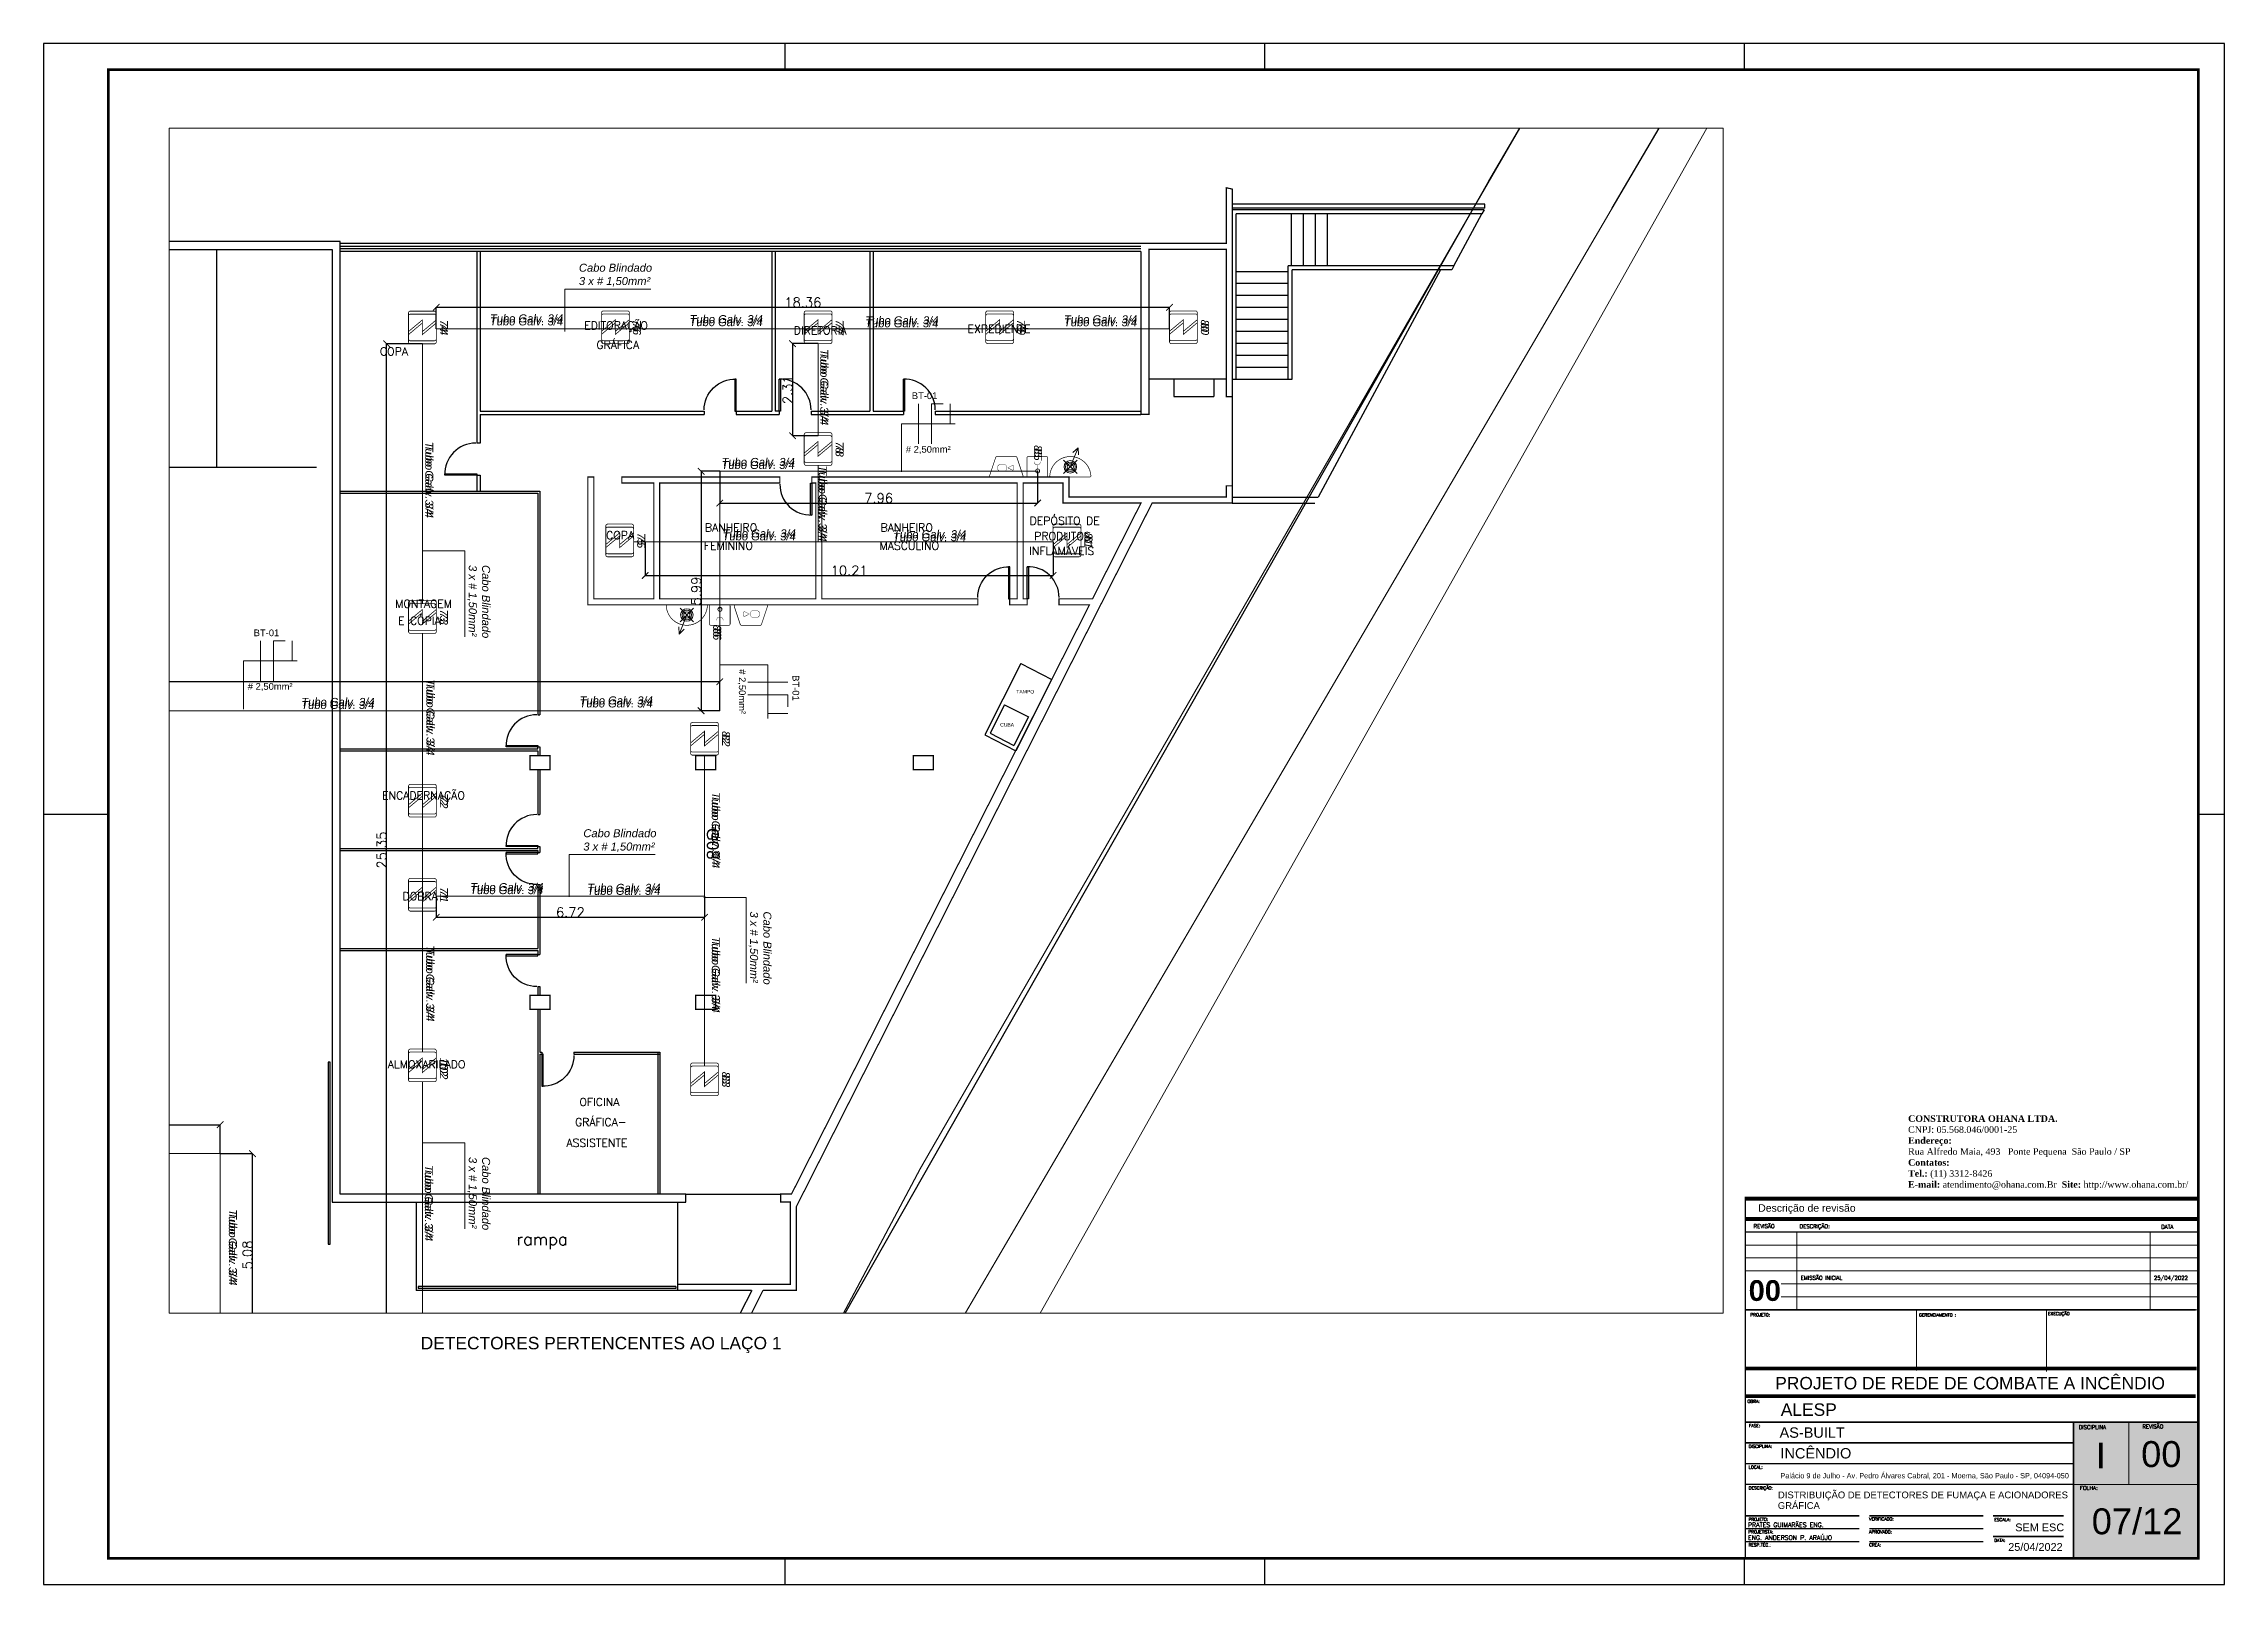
# Paper-space layout 'GRÁFICA' of a CAD drawing. Header units: metres, sheet in millimetres. Extents: x -243 to 598, y 5 to 599.
# The model-space entities are those that its viewports show. They can reach past a viewport. Long polylines and large blocks are cut down to what shows.
import ezdxf
from ezdxf.enums import TextEntityAlignment as Align

# ---------------------------------------------------------------- set-up
doc = ezdxf.new("R2010")
doc.units = ezdxf.units.M
doc.linetypes.add('LIN0', pattern=[0])
doc.layers.get('0').update_dxf_attribs({"color": 251})
doc.layers.get('Defpoints').update_dxf_attribs({"color": 251})
doc.layers.add('00 - TELHA', color=5, linetype='Continuous', lineweight=20)
for name, color, linetype in [('ARQ-FOLHA', 250, 'Continuous'), ('CX', 251, 'Continuous'), ('DET. FUMAÇA', 1, 'Continuous'), ('Div', 251, 'Continuous'), ('K-folha', 5, 'Continuous'), ('Pis', 251, 'Continuous')]:
    doc.layers.add(name, color=color, linetype=linetype)
doc.layers.add('hachura', color=251, linetype='LIN0', plot=False)
doc.layers.get('hachura').freeze()
doc.styles.add('ARIAL', font='arial.ttf')
doc.styles.add('ARIAL2', font='arial.ttf')
doc.styles.add('COTA', font='simplex.shx')
doc.styles.add('K-Folha000', font='sanssb__.ttf')
doc.styles.add('K-Folha001', font='romans.shx')
doc.styles.add('K-Folha002', font='sanss___.ttf')
doc.styles.add('ROMANS', font='romans.shx', dxfattribs={"width": 0.9, "height": 0.07})
doc.styles.get("Standard").update_dxf_attribs({"font": 'arial.ttf', "height": 0.3})
doc.styles.add('style1', font='romans.shx')
doc.dimstyles.new('EXEC_75', dxfattribs={"dimscale": 75, "dimtxt": 0.0032, "dimasz": 0.0022, "dimexe": 0, "dimexo": 0, "dimgap": 5e-05, "dimtad": 1, "dimzin": 4, "dimdsep": 46, "dimtxsty": 'COTA', "dimblk": 'ARCHTICK', "dimcen": 0, "dimclrd": 1, "dimclre": 1, "dimclrt": 2, "dimazin": 0, "dimtfac": 1, "dimtix": 1, "dimtmove": 2, "dimatfit": 3, "dimldrblk": 'DOT', "dimfxl": 1, "dimtvp": 1, "dimtolj": 1, "dimtzin": 0, "dimarcsym": 0})

psp = doc.layouts.new('GRÁFICA')

# ---------------------------------------------------------------- texts
at = {"layer": '00 - TELHA', "color": 1, "lineweight": 5, "transparency": 33554687, "insert": (476.17, 185.59), "char_height": 2.53976, "attachment_point": 1}
psp.add_mtext_dynamic_manual_height_columns('\\pxql;{\\fTimes New Roman|b1|i0|c0|p18;CONSTRUTORA OHANA LTDA.\\P\\fTimes New Roman|b0|i0|c0|p18;CNPJ: 05.568.046/0001-25\\fTimes New Roman|b1|i0|c0|p18;\\PEndereço:\\fTimes New Roman|b0|i0|c0|p18; \\PRua Alfredo Maia, 493   Ponte Pequena  São Paulo / SP\\P\\fTimes New Roman|b1|i0|c0|p18;Contatos:\\PTel.:\\fTimes New Roman|b0|i0|c0|p18; (11) 3312-8426\\P\\fTimes New Roman|b1|i0|c0|p18;E-mail:\\fTimes New Roman|b0|i0|c0|p18; atendimento@ohana.com.Br  \\fTimes New Roman|b1|i0|c0|p18;Site:\\fTimes New Roman|b0|i0|c0|p18; http://www.ohana.com.br/}', width=148.1954, gutter_width=15.87, heights=[0], dxfattribs=at)
at = {"layer": 'K-folha', "color": 1, "lineweight": 5, "transparency": 33554687}
for s, height, style, p in [('REVISÃO', 1.5, 'K-Folha001', (416.57, 142.06)), ('DESCRIÇÃO:', 1.5, 'K-Folha001', (434.3, 142.03)), ('DATA', 1.5, 'K-Folha001', (573.77, 141.86)), ('EMISSÃO INICIAL', 1.5, 'K-Folha001', (434.75, 122.15)), ('25/04/2022', 1.5, 'K-Folha001', (570.99, 122.15)), ('EXECUÇÃO', 1.2, 'ROMANS', (530.13, 108.5)), ('PROJETO:', 1.2, 'ROMANS', (415.36, 108.06)), ('GERENCIAMENTO :', 1.2, 'ROMANS', (480.39, 108.02)), ('OBRA:', 1.2, 'ROMANS', (414.21, 74.69)), ('FASE:', 1.2, 'ROMANS', (414.78, 65.33)), ('AS-BUILT', 4, 'ARIAL2', (426.6, 61.26)), ('I', 10, 'ARIAL2', (548.56, 49.42)), ('00', 10, 'ARIAL2', (566.05, 49.97)), ('DISCIPLINA:', 1.2, 'ROMANS', (414.69, 57.33)), ('LOCAL:', 1.2, 'ROMANS', (414.69, 49.33)), ('INCÊNDIO ', 4, 'ARIAL2', (426.95, 53.27)), ('DESCRIÇÃO:', 1.2, 'ROMANS', (414.69, 41.33)), ('Palácio 9 de Julho - Av. Pedro Álvares Cabral, 201 - Moema, São Paulo - SP, 04094-050', 2.0179, 'ARIAL2', (426.93, 45.62)), ('GRÁFICA', 2.611, 'ARIAL2', (425.93, 33.82)), ('DISTRIBUIÇÃO DE DETECTORES DE FUMAÇA E ACIONADORES', 2.6106, 'ARIAL2', (425.98, 37.92)), ('07/12', 10, 'ARIAL2', (546.99, 24.04)), ('PRATES GUIMARÃES ENG.', 1.7483, 'ROMANS', (414.4, 26.79)), ('PROJETISTA:', 1.2, 'ROMANS', (414.59, 24.37)), ('PROJETO:', 1.2, 'ROMANS', (414.62, 29.23)), ('VERIFICADO:', 1.2, 'ROMANS', (461.14, 29.37)), ('APROVADO:', 1.2, 'ROMANS', (461.14, 24.37)), ('ESCALA:', 1.2, 'ROMANS', (509.37, 29.07)), ('SEM ESC', 3, 'ARIAL2', (517.49, 25.21)), ('ENG. ANDERSON P. ARAÚJO', 1.7483, 'ROMANS', (414.4, 21.86)), ('RESP.TÉC.:', 1.2, 'ROMANS', (414.65, 19.37)), ('CREA:', 1.2, 'ROMANS', (461.14, 19.37)), ('DATA:', 1.2, 'ROMANS', (509.35, 21.12)), ('25/04/2022', 3, 'ARIAL2', (514.79, 17.66))]:
    psp.add_text(s, height=height, dxfattribs=dict(at, style=style)).set_placement(p)
for s, height, style, p in [('00', 8, 'K-Folha000', (420.9, 114.02)), ('DETECTORES PERTENCENTES AO LAÇO 1', 4.7937, 'ARIAL', (-27.86, 95.35)), ('PROJETO DE REDE DE COMBATE A INCÊNDIO', 4.7937, 'ARIAL', (500.08, 79.91)), ('ALESP ', 4.794, 'ARIAL', (438.8, 69.71))]:
    psp.add_text(s, height=height, dxfattribs=dict(at, style=style)).set_placement(p, align=Align.CENTER)
at = {"layer": 'K-folha', "color": 2, "lineweight": 5, "transparency": 33554687, "style": 'ROMANS'}
for s, p in [('DISCIPLINA', (547.22, 64.56)), ('REVISÃO', (570.6, 64.85)), ('FOLHA:', (545.84, 41.14))]:
    psp.add_text(s, height=1.5, dxfattribs=at).set_placement(p, align=Align.CENTER)
at = {"layer": 'K-folha', "color": 1, "lineweight": 5, "transparency": 33554687, "insert": (437.15, 147.52), "char_height": 2.88, "width": 198.6198, "attachment_point": 8, "style": 'K-Folha002'}
psp.add_mtext('{\\fSwis721 Blk BT|b0|i0|c0|p34;Descrição de revisão}', dxfattribs=at)

msp = doc.modelspace()

# ---------------------------------------------------------------- texts
at = {"layer": 'Div', "color": 3, "linetype": 'Continuous', "lineweight": 0, "char_height": 0.2, "attachment_point": 1, "rotation": 270}
for s, insert in [('{\\fArial|b0|i1|c0|p34;74}', (2947.706, 1446.388)), ('{\\fArial|b0|i1|c0|p34;74}', (2947.706, 1446.312)), ('{\\fArial|b0|i1|c0|p34;76}', (2952.54, 1446.393)), ('{\\fArial|b0|i1|c0|p34;76}', (2952.54, 1446.317)), ('{\\fArial|b0|i1|c0|p34;77}', (2957.615, 1446.393)), ('{\\fArial|b0|i1|c0|p34;77}', (2957.615, 1446.317)), ('{\\fArial|b0|i1|c0|p34;79}', (2962.162, 1446.393)), ('{\\fArial|b0|i1|c0|p34;79}', (2962.162, 1446.317)), ('{\\fArial|b0|i1|c0|p34;80}', (2966.763, 1446.393)), ('{\\fArial|b0|i1|c0|p34;80}', (2966.763, 1446.317)), ('{\\fArial|b0|i1|c0|p34;78}', (2957.615, 1443.345)), ('{\\fArial|b0|i1|c0|p34;78}', (2957.615, 1443.269)), ('{\\fArial|b0|i1|c0|p34;85}', (2962.585, 1443.25)), ('{\\fArial|b0|i1|c0|p34;85}', (2962.585, 1443.174)), ('{\\fArial|b0|i1|c0|p34;75}', (2952.647, 1441.056)), ('{\\fArial|b0|i1|c0|p34;75}', (2952.647, 1440.98)), ('{\\fArial|b0|i1|c0|p34;81}', (2963.848, 1441.056)), ('{\\fArial|b0|i1|c0|p34;81}', (2963.848, 1440.98)), ('{\\fArial|b0|i1|c0|p34;73}', (2947.706, 1439.139)), ('{\\fArial|b0|i1|c0|p34;73}', (2947.706, 1439.063)), ('{\\fArial|b0|i1|c0|p34;86}', (2954.55, 1438.752)), ('{\\fArial|b0|i1|c0|p34;86}', (2954.55, 1438.676)), ('{\\fArial|b0|i1|c0|p34;82}', (2954.771, 1436.091)), ('{\\fArial|b0|i1|c0|p34;82}', (2954.771, 1436.015)), ('{\\fArial|b0|i1|c0|p34;72}', (2947.706, 1434.541)), ('{\\fArial|b0|i1|c0|p34;72}', (2947.706, 1434.465)), ('{\\fArial|b0|i1|c0|p34;71}', (2947.706, 1432.185)), ('{\\fArial|b0|i1|c0|p34;71}', (2947.706, 1432.109)), ('{\\fArial|b0|i1|c0|p34;102}', (2947.706, 1427.914)), ('{\\fArial|b0|i1|c0|p34;102}', (2947.706, 1427.838)), ('{\\fArial|b0|i1|c0|p34;83}', (2954.771, 1427.563)), ('{\\fArial|b0|i1|c0|p34;83}', (2954.771, 1427.487))]:
    msp.add_mtext_dynamic_manual_height_columns(s, width=13.3188, gutter_width=2.5, heights=[0], dxfattribs=dict(at, insert=insert))
at = {"layer": 'Div', "color": 2, "linetype": 'Continuous', "lineweight": 0, "char_height": 0.2, "attachment_point": 1}
for insert in [(2948.759, 1446.524), (2948.759, 1446.448), (2953.758, 1446.505), (2953.758, 1446.429), (2958.158, 1446.476), (2958.158, 1446.4), (2963.134, 1446.501), (2963.134, 1446.425), (2954.56, 1442.93), (2954.56, 1442.854), (2954.586, 1441.142), (2954.586, 1441.066), (2958.854, 1441.121), (2958.854, 1441.045), (2944.036, 1436.922), (2944.036, 1436.846), (2951.004, 1436.96), (2951.004, 1436.884), (2948.265, 1432.286), (2948.265, 1432.21), (2951.197, 1432.268), (2951.197, 1432.192)]:
    msp.add_mtext_dynamic_manual_height_columns('{\\fArial|b0|i1|c0|p34;Tubo Galv. 3/4 }', width=13.3188, gutter_width=2.5, heights=[0], dxfattribs=dict(at, insert=insert))
at = {"layer": 'Div', "color": 2, "linetype": 'Continuous', "lineweight": 0, "char_height": 0.2, "attachment_point": 1, "rotation": 270}
for insert in [(2957.233, 1445.657), (2957.233, 1445.581), (2947.341, 1443.335), (2947.341, 1443.259), (2957.195, 1442.742), (2957.195, 1442.666), (2947.37, 1437.39), (2947.37, 1437.314), (2954.516, 1434.565), (2954.516, 1434.489), (2954.516, 1430.948), (2954.516, 1430.872), (2947.363, 1430.73), (2947.363, 1430.654), (2947.329, 1425.229), (2947.329, 1425.153), (2942.422, 1424.122), (2942.422, 1424.046)]:
    msp.add_mtext_dynamic_manual_height_columns('{\\fArial|b0|i1|c0|p34;Tubo Galv. 3/4 }', width=13.3188, gutter_width=2.5, heights=[0], dxfattribs=dict(at, insert=insert))
at = {"layer": 'Pis', "style": 'style1'}
for s, height, p in [('EDITORAÇÃO', 0.2, (2951.12, 1446.148)), ('DIRETORIA', 0.2, (2956.369, 1446.024)), ('EXPEDIENTE', 0.2, (2960.718, 1446.064)), ('COPA', 0.2, (2946.005, 1445.496)), ('GRÁFICA', 0.2, (2951.425, 1445.659)), ('BANHEIRO', 0.2, (2954.141, 1441.087)), ('BANHEIRO', 0.2, (2958.54, 1441.087)), ('DEPÓSITO DE', 0.2, (2962.273, 1441.258)), ('COPA', 0.2, (2951.668, 1440.895)), ('FEMININO', 0.2, (2954.117, 1440.632)), ('MASCULINO', 0.2, (2958.515, 1440.632)), ('INFLAMÁVEIS', 0.2, (2962.263, 1440.503)), ('PRODUTOS', 0.2, (2962.389, 1440.871)), ('MONTAGEM', 0.2, (2946.386, 1439.18)), ('E CÓPIA', 0.2, (2946.457, 1438.754)), ('ENCADERNAÇÃO', 0.2, (2946.057, 1434.38)), ('DOBRA', 0.2, (2946.571, 1431.858)), ('ALMOXARIFADO', 0.2, (2946.201, 1427.649)), ('GRÁFICA-', 0.2, (2950.889, 1426.203)), ('OFICINA', 0.2, (2950.999, 1426.706)), ('ASSISTENTE', 0.2, (2950.675, 1425.683)), ('rampa', 0.3, (2949.42, 1423.221))]:
    msp.add_text(s, height=height, rotation=360, dxfattribs=at).set_placement(p)
at = {"layer": 'Pis'}
for s, p in [('TAMPO', (2961.942, 1437.033)), ('CUBA', (2961.536, 1436.204))]:
    msp.add_text(s, height=0.0897, rotation=360, dxfattribs=at).set_placement(p)
at = {"layer": 'Pis', "style": 'ARIAL'}
msp.add_text('G08', height=0.3, rotation=270, dxfattribs=at).set_placement((2954.191, 1433.272), align=Align.CENTER)

# ---------------------------------------------------------------- blocks, each defined once
blk = doc.blocks.new('FOLHA A1')
at = {"layer": 'ARQ-FOLHA'}
for p, q in [((841, 0), (0, 0)), ((0, 0), (0, -594)), ((286, -10), (286, 0)), ((471, -10), (471, 0)), ((656, -10), (656, 0)), ((841, -594), (841, 0)), ((0, -297), (25, -297)), ((831, -297), (841, -297)), ((286, -594), (286, -584)), ((471, -594), (471, -584)), ((656, -594), (656, -584)), ((0, -594), (841, -594))]:
    blk.add_line(p, q, dxfattribs=at)
at = {"layer": 'ARQ-FOLHA', "const_width": 1}
blk.add_lwpolyline([(25, -10), (25, -584), (831, -584), (831, -10), (25, -10)], dxfattribs=at)
blk = doc.blocks.new('WEW')
at = {"color": 1, "lineweight": 0, "true_color": 0xe60000}
for p, q in [((1781.244, 994.005), (1781.439, 994.482)), ((1781.439, 994.482), (1781.308, 994.36)), ((1781.439, 994.482), (1781.447, 994.302)), ((1781.075, 994.175), (1781.413, 993.836)), ((1781.413, 994.175), (1781.075, 993.836))]:
    blk.add_line(p, q, dxfattribs=at)
at = {"color": 1, "true_color": 0xe60000, "const_width": 0.0172}
for points in [[(1779.259, 993.747), (1780.023, 993.747, 0.511918), (1780.056, 993.793), (1779.907, 994.24, 0.322823), (1779.874, 994.263), (1779.408, 994.263, 0.322823), (1779.375, 994.24), (1779.226, 993.793, 0.511918)], [(1780.193, 994.263), (1780.641, 994.263, -0.414214), (1780.675, 994.229), (1780.675, 993.782, -0.414214), (1780.641, 993.747), (1780.193, 993.747, -0.414214), (1780.159, 993.782), (1780.159, 994.229, -0.414214)], [(1780.764, 993.748), (1781.724, 993.748, 0.435311), (1781.759, 993.784, 0.930949), (1780.73, 993.784, 0.435311)]]:
    blk.add_lwpolyline(points, format="xyb", close=True, dxfattribs=at)
at = {"color": 1, "true_color": 0xe60000, "const_width": 0.0086}
for points in [[(1779.463, 994.06), (1779.617, 994.06), (1779.652, 994.026), (1779.652, 993.936), (1779.617, 993.902), (1779.463, 993.902), (1779.428, 993.936), (1779.428, 994.026)], [(1779.832, 993.936), (1779.832, 994.026), (1779.802, 994.044), (1779.679, 993.981), (1779.802, 993.918)]]:
    blk.add_lwpolyline(points, close=True, dxfattribs=at)
for points in [[(1780.336, 994.135), (1780.338, 994.117), (1780.344, 994.099), (1780.351, 994.088), (1780.365, 994.073), (1780.373, 994.067), (1780.386, 994.06), (1780.397, 994.057), (1780.413, 994.055), (1780.421, 994.055), (1780.431, 994.056), (1780.45, 994.062), (1780.464, 994.07), (1780.477, 994.082), (1780.488, 994.096), (1780.494, 994.11), (1780.497, 994.122), (1780.498, 994.13), (1780.498, 994.136)], [(1780.417, 993.837), (1780.417, 994.055)]]:
    blk.add_lwpolyline(points, dxfattribs=at)
at = {"color": 1, "lineweight": 0, "true_color": 0xe60000}
for radius in [0.158, 0.119, 0.0774]:
    blk.add_circle((1781.244, 994.005), radius, dxfattribs=at)
blk = doc.blocks.new('Detector de fumaça')
at = {"layer": 'DET. FUMAÇA', "linetype": 'Continuous', "lineweight": 15, "const_width": 0.0187}
blk.add_lwpolyline([(774.599, 539.816), (775.249, 539.816, -0.414214), (775.296, 539.769), (775.296, 539.167, -0.414214), (775.249, 539.12), (774.599, 539.12, -0.414214), (774.553, 539.167), (774.553, 539.769, -0.414214)], format="xyb", close=True, dxfattribs=at)
blk.add_lwpolyline([(774.773, 539.816), (775.064, 539.468), (774.773, 539.468), (775.064, 539.12)], dxfattribs=at)
blk = doc.blocks.new('rett')
at = {"color": 2, "linetype": 'Continuous', "lineweight": 15}
blk.add_line((813.966, 2203), (814.262, 2203), dxfattribs=at)
at = {"layer": 'Div', "color": 2, "linetype": 'Continuous', "lineweight": 15}
for p, q in [((813.645, 2202.003), (813.645, 2203)), ((813.966, 2202.003), (813.966, 2203)), ((814.435, 2202.502), (814.435, 2203))]:
    blk.add_line(p, q, dxfattribs=at)
blk.add_lwpolyline([(813.214, 2201.295), (813.214, 2202.502), (814.56, 2202.502)], dxfattribs=at)
at = {"layer": 'Div', "color": 2, "linetype": 'Continuous', "lineweight": 15, "char_height": 0.1683, "attachment_point": 1}
for s, insert in [('\\pxqc;\\PBT-01{\\fArial|b0|i1|c0|p34;  }', (808.19, 2203.569)), ('\\pxqc;\\P\\pi-0.92701,l1.92701,t1.92701;#^I2,50mm²', (808.198, 2202.227))]:
    blk.add_mtext_dynamic_manual_height_columns(s, width=11.20762, gutter_width=2.104, heights=[0], dxfattribs=dict(at, insert=insert))
blk = doc.blocks.new('derw')
at = {"layer": 'Div', "color": 2, "linetype": 'Continuous', "lineweight": 15}
blk.add_lwpolyline([(814.419, 2191.53), (814.419, 2192.589), (816.571, 2192.589)], dxfattribs=at)
at = {"layer": 'Div', "color": 2, "linetype": 'Continuous', "lineweight": 15, "insert": (814.772, 2193.224), "char_height": 0.2, "attachment_point": 1}
blk.add_mtext_dynamic_manual_height_columns('{\\fArial|b0|i1|c0|p34;Cabo Blindado \\P3 x # 1,50mm²}', width=13.3188, gutter_width=2.5, heights=[0], dxfattribs=at)
blk = doc.blocks.new('_ARCHTICK')
at = {"color": 0, "linetype": 'ByBlock', "const_width": 0.15}
blk.add_lwpolyline([(-0.5, -0.5), (0.5, 0.5)], dxfattribs=at)
blk = doc.blocks.new('*D118')
at = {"color": 1, "linetype": 'Continuous', "lineweight": -2, "transparency": 16777216}
for p, q in [((2894.283, 1436.6), (2894.283, 1437.328)), ((2954.514, 1437.328), (2894.283, 1437.328)), ((2954.514, 1436.6), (2954.514, 1437.328))]:
    blk.add_line(p, q, dxfattribs=at)
at = {"layer": 'Defpoints', "color": 0, "transparency": 16777216}
for p in [(2894.283, 1437.328), (2894.283, 1436.6), (2954.514, 1436.6)]:
    blk.add_point(p, dxfattribs=at)
at = {"color": 1, "lineweight": -2, "transparency": 16777216, "xscale": 0.165, "yscale": 0.165, "zscale": 0.165, "rotation": 180}
blk.add_blockref('_ARCHTICK', (2894.283, 1437.328), dxfattribs=at)
at = {"color": 1, "lineweight": -2, "transparency": 16777216, "xscale": 0.165, "yscale": 0.165, "zscale": 0.165}
blk.add_blockref('_ARCHTICK', (2954.514, 1437.328), dxfattribs=at)
at = {"color": 2, "lineweight": 15, "transparency": 16777216, "insert": (2924.398, 1437.451), "char_height": 0.24, "attachment_point": 5, "style": 'COTA'}
blk.add_mtext('\\A1;60.23', dxfattribs=at)
blk = doc.blocks.new('_Dot')
at = {"color": 0, "linetype": 'ByBlock', "lineweight": -2}
blk.add_line((-0.5, 0), (-1, 0), dxfattribs=at)
at = {"color": 0, "linetype": 'ByBlock', "const_width": 0.5}
blk.add_lwpolyline([(-0.25, 0, 1), (0.25, 0, 1)], format="xyb", close=True, dxfattribs=at)
blk = doc.blocks.new('*D120')
at = {"color": 1, "linetype": 'Continuous', "lineweight": -2, "transparency": 16777216}
for p, q in [((2871.287, 1425.514), (2871.287, 1426.238)), ((2871.287, 1426.238), (2942.006, 1426.238)), ((2942.006, 1425.514), (2942.006, 1426.238))]:
    blk.add_line(p, q, dxfattribs=at)
at = {"layer": 'Defpoints', "color": 0, "transparency": 16777216}
for p in [(2942.006, 1426.238), (2871.287, 1425.514), (2942.006, 1425.514)]:
    blk.add_point(p, dxfattribs=at)
at = {"color": 1, "lineweight": -2, "transparency": 16777216, "xscale": 0.165, "yscale": 0.165, "zscale": 0.165, "rotation": 180}
blk.add_blockref('_ARCHTICK', (2871.287, 1426.238), dxfattribs=at)
at = {"color": 1, "lineweight": -2, "transparency": 16777216, "xscale": 0.165, "yscale": 0.165, "zscale": 0.165}
blk.add_blockref('_ARCHTICK', (2942.006, 1426.238), dxfattribs=at)
at = {"color": 2, "lineweight": 15, "transparency": 16777216, "insert": (2906.646, 1426.361), "char_height": 0.24, "attachment_point": 5, "style": 'COTA'}
blk.add_mtext('\\A1;70.72', dxfattribs=at)
blk = doc.blocks.new('*D122')
at = {"color": 1, "linetype": 'Continuous', "lineweight": -2, "transparency": 16777216}
for p, q in [((2942.006, 1425.514), (2942.813, 1425.514)), ((2942.813, 1420.437), (2942.813, 1425.514)), ((2942.006, 1420.437), (2942.813, 1420.437))]:
    blk.add_line(p, q, dxfattribs=at)
at = {"layer": 'Defpoints', "color": 0, "transparency": 16777216}
for p in [(2942.006, 1425.514), (2942.813, 1425.514), (2942.006, 1420.437)]:
    blk.add_point(p, dxfattribs=at)
at = {"color": 1, "lineweight": -2, "transparency": 16777216, "xscale": 0.165, "yscale": 0.165, "zscale": 0.165}
for p, rotation in [((2942.813, 1425.514), 90), ((2942.813, 1420.437), 270)]:
    blk.add_blockref('_ARCHTICK', p, dxfattribs=dict(at, rotation=rotation))
at = {"color": 2, "lineweight": 15, "transparency": 16777216, "insert": (2942.689, 1422.975), "char_height": 0.24, "attachment_point": 5, "rotation": 90, "style": 'COTA'}
blk.add_mtext('\\A1;5.08', dxfattribs=at)
blk = doc.blocks.new('*D123')
at = {"color": 1, "linetype": 'Continuous', "lineweight": -2, "transparency": 16777216}
for p, q in [((2942.006, 1420.437), (2942.006, 1421.055)), ((2942.006, 1421.055), (2949.223, 1421.055)), ((2949.223, 1420.437), (2949.223, 1421.055))]:
    blk.add_line(p, q, dxfattribs=at)
at = {"layer": 'Defpoints', "color": 0, "transparency": 16777216}
for p in [(2949.223, 1421.055), (2942.006, 1420.437), (2949.223, 1420.437)]:
    blk.add_point(p, dxfattribs=at)
at = {"color": 1, "lineweight": -2, "transparency": 16777216, "xscale": 0.165, "yscale": 0.165, "zscale": 0.165, "rotation": 180}
blk.add_blockref('_ARCHTICK', (2942.006, 1421.055), dxfattribs=at)
at = {"color": 1, "lineweight": -2, "transparency": 16777216, "xscale": 0.165, "yscale": 0.165, "zscale": 0.165}
blk.add_blockref('_ARCHTICK', (2949.223, 1421.055), dxfattribs=at)
at = {"color": 2, "lineweight": 15, "transparency": 16777216, "insert": (2945.615, 1421.179), "char_height": 0.24, "attachment_point": 5, "style": 'COTA'}
blk.add_mtext('\\A1;7.22', dxfattribs=at)
blk = doc.blocks.new('*D124')
at = {"color": 1, "linetype": 'Continuous', "lineweight": -2, "transparency": 16777216}
for p, q in [((2947.068, 1445.786), (2946.173, 1445.786)), ((2946.173, 1420.437), (2946.173, 1445.786)), ((2947.068, 1420.437), (2946.173, 1420.437))]:
    blk.add_line(p, q, dxfattribs=at)
at = {"layer": 'Defpoints', "color": 0, "transparency": 16777216}
for p in [(2946.173, 1445.786), (2947.068, 1445.786), (2947.068, 1420.437)]:
    blk.add_point(p, dxfattribs=at)
at = {"color": 1, "lineweight": -2, "transparency": 16777216, "xscale": 0.165, "yscale": 0.165, "zscale": 0.165}
for p, rotation in [((2946.173, 1445.786), 90), ((2946.173, 1420.437), 270)]:
    blk.add_blockref('_ARCHTICK', p, dxfattribs=dict(at, rotation=rotation))
at = {"color": 2, "lineweight": 15, "transparency": 16777216, "insert": (2946.049, 1433.112), "char_height": 0.24, "attachment_point": 5, "rotation": 90, "style": 'COTA'}
blk.add_mtext('\\A1;25.35', dxfattribs=at)
blk = doc.blocks.new('*D125')
at = {"color": 1, "linetype": 'Continuous', "lineweight": -2, "transparency": 16777216}
for p, q in [((2947.415, 1431.955), (2947.415, 1431.431)), ((2954.133, 1431.955), (2954.133, 1431.431)), ((2947.415, 1431.431), (2954.133, 1431.431))]:
    blk.add_line(p, q, dxfattribs=at)
at = {"layer": 'Defpoints', "color": 0, "transparency": 16777216}
for p in [(2947.415, 1431.955), (2954.133, 1431.955), (2954.133, 1431.431)]:
    blk.add_point(p, dxfattribs=at)
at = {"color": 1, "lineweight": -2, "transparency": 16777216, "xscale": 0.165, "yscale": 0.165, "zscale": 0.165, "rotation": 180}
blk.add_blockref('_ARCHTICK', (2947.415, 1431.431), dxfattribs=at)
at = {"color": 1, "lineweight": -2, "transparency": 16777216, "xscale": 0.165, "yscale": 0.165, "zscale": 0.165}
blk.add_blockref('_ARCHTICK', (2954.133, 1431.431), dxfattribs=at)
at = {"color": 2, "lineweight": 15, "transparency": 16777216, "insert": (2950.774, 1431.555), "char_height": 0.24, "attachment_point": 5, "style": 'COTA'}
blk.add_mtext('\\A1;6.72', dxfattribs=at)
blk = doc.blocks.new('*D126')
at = {"color": 1, "linetype": 'Continuous', "lineweight": -2, "transparency": 16777216}
for p, q in [((2954.514, 1442.595), (2954.514, 1441.801)), ((2962.475, 1442.603), (2962.475, 1441.801)), ((2954.514, 1441.801), (2962.475, 1441.801))]:
    blk.add_line(p, q, dxfattribs=at)
at = {"layer": 'Defpoints', "color": 0, "transparency": 16777216}
for p in [(2954.514, 1442.595), (2962.475, 1442.603), (2962.475, 1441.801)]:
    blk.add_point(p, dxfattribs=at)
at = {"color": 1, "lineweight": -2, "transparency": 16777216, "xscale": 0.165, "yscale": 0.165, "zscale": 0.165, "rotation": 180}
blk.add_blockref('_ARCHTICK', (2954.514, 1441.801), dxfattribs=at)
at = {"color": 1, "lineweight": -2, "transparency": 16777216, "xscale": 0.165, "yscale": 0.165, "zscale": 0.165}
blk.add_blockref('_ARCHTICK', (2962.475, 1441.801), dxfattribs=at)
at = {"color": 2, "lineweight": 15, "transparency": 16777216, "insert": (2958.494, 1441.924), "char_height": 0.24, "attachment_point": 5, "style": 'COTA'}
blk.add_mtext('\\A1;7.96', dxfattribs=at)
blk = doc.blocks.new('*D127')
at = {"color": 1, "linetype": 'Continuous', "lineweight": -2, "transparency": 16777216}
for p, q in [((2947.415, 1446.158), (2947.415, 1446.701)), ((2947.415, 1446.701), (2965.777, 1446.701)), ((2965.777, 1446.164), (2965.777, 1446.701))]:
    blk.add_line(p, q, dxfattribs=at)
at = {"layer": 'Defpoints', "color": 0, "transparency": 16777216}
for p in [(2965.777, 1446.701), (2947.415, 1446.158), (2965.777, 1446.164)]:
    blk.add_point(p, dxfattribs=at)
at = {"color": 1, "lineweight": -2, "transparency": 16777216, "xscale": 0.165, "yscale": 0.165, "zscale": 0.165, "rotation": 180}
blk.add_blockref('_ARCHTICK', (2947.415, 1446.701), dxfattribs=at)
at = {"color": 1, "lineweight": -2, "transparency": 16777216, "xscale": 0.165, "yscale": 0.165, "zscale": 0.165}
blk.add_blockref('_ARCHTICK', (2965.777, 1446.701), dxfattribs=at)
at = {"color": 2, "lineweight": 15, "transparency": 16777216, "insert": (2956.596, 1446.824), "char_height": 0.24, "attachment_point": 5, "style": 'COTA'}
blk.add_mtext('\\A1;18.36', dxfattribs=at)
blk = doc.blocks.new('*D128')
at = {"color": 1, "linetype": 'Continuous', "lineweight": -2, "transparency": 16777216}
for p, q in [((2956.977, 1445.792), (2956.337, 1445.792)), ((2956.337, 1445.792), (2956.337, 1443.486)), ((2956.977, 1443.486), (2956.337, 1443.486))]:
    blk.add_line(p, q, dxfattribs=at)
at = {"layer": 'Defpoints', "color": 0, "transparency": 16777216}
for p in [(2956.977, 1445.792), (2956.337, 1443.486), (2956.977, 1443.486)]:
    blk.add_point(p, dxfattribs=at)
at = {"color": 1, "lineweight": -2, "transparency": 16777216, "xscale": 0.165, "yscale": 0.165, "zscale": 0.165}
for p, rotation in [((2956.337, 1445.792), 90), ((2956.337, 1443.486), 270)]:
    blk.add_blockref('_ARCHTICK', p, dxfattribs=dict(at, rotation=rotation))
at = {"color": 2, "lineweight": 15, "transparency": 16777216, "insert": (2956.213, 1444.639), "char_height": 0.24, "attachment_point": 5, "rotation": 90, "style": 'COTA'}
blk.add_mtext('\\A1;2.31', dxfattribs=at)
blk = doc.blocks.new('*D151')
at = {"color": 1, "linetype": 'Continuous', "lineweight": -2, "transparency": 16777216}
for p, q in [((2954.514, 1442.595), (2954.048, 1442.595)), ((2954.048, 1442.595), (2954.048, 1436.6)), ((2954.514, 1436.6), (2954.048, 1436.6))]:
    blk.add_line(p, q, dxfattribs=at)
at = {"layer": 'Defpoints', "color": 0, "transparency": 16777216}
for p in [(2954.514, 1442.595), (2954.048, 1436.6), (2954.514, 1436.6)]:
    blk.add_point(p, dxfattribs=at)
at = {"color": 1, "lineweight": -2, "transparency": 16777216, "xscale": 0.165, "yscale": 0.165, "zscale": 0.165}
for p, rotation in [((2954.048, 1442.595), 90), ((2954.048, 1436.6), 270)]:
    blk.add_blockref('_ARCHTICK', p, dxfattribs=dict(at, rotation=rotation))
at = {"color": 2, "lineweight": 15, "transparency": 16777216, "insert": (2953.924, 1439.598), "char_height": 0.24, "attachment_point": 5, "rotation": 90, "style": 'COTA'}
blk.add_mtext('\\A1;5.99', dxfattribs=at)
blk = doc.blocks.new('*D152')
at = {"color": 1, "linetype": 'Continuous', "lineweight": -2, "transparency": 16777216}
for p, q in [((2952.647, 1440.826), (2952.647, 1439.988)), ((2962.862, 1440.826), (2962.862, 1439.988)), ((2952.647, 1439.988), (2962.862, 1439.988))]:
    blk.add_line(p, q, dxfattribs=at)
at = {"layer": 'Defpoints', "color": 0, "linetype": 'Continuous', "transparency": 16777216}
for p in [(2952.647, 1440.826), (2962.862, 1440.826), (2962.862, 1439.988)]:
    blk.add_point(p, dxfattribs=at)
at = {"color": 1, "linetype": 'Continuous', "lineweight": -2, "transparency": 16777216, "xscale": 0.165, "yscale": 0.165, "zscale": 0.165, "rotation": 180}
blk.add_blockref('_ARCHTICK', (2952.647, 1439.988), dxfattribs=at)
at = {"color": 1, "linetype": 'Continuous', "lineweight": -2, "transparency": 16777216, "xscale": 0.165, "yscale": 0.165, "zscale": 0.165}
blk.add_blockref('_ARCHTICK', (2962.862, 1439.988), dxfattribs=at)
at = {"color": 2, "linetype": 'Continuous', "lineweight": 15, "transparency": 16777216, "insert": (2957.755, 1440.112), "char_height": 0.24, "attachment_point": 5, "style": 'COTA'}
blk.add_mtext('\\A1;10.21', dxfattribs=at)
blk = doc.blocks.new('porta .8')
at = {"layer": 'CX', "ltscale": 8}
blk.add_lwpolyline([(0.03, 0), (0, 0), (0, 0.8), (0.03, 0.8)], close=True, dxfattribs=at)
at = {"layer": 'CX', "color": 1, "ltscale": 8}
blk.add_arc((0.029, 0.03), 0.771, 0, 92.1894, dxfattribs=at)

# ---------------------------------------------------------------- dimensions: what is measured, and where the dimension line sits
at = {"color": 30, "linetype": 'Continuous', "lineweight": 15, "true_color": 0xf8991e}
for base, p1, p2, picture, middle in [((2965.777, 1446.701), (2947.415, 1446.158), (2965.777, 1446.164), '*D127', (2956.596, 1446.824)), ((2962.475, 1441.801), (2954.514, 1442.595), (2962.475, 1442.603), '*D126', (2958.494, 1441.924)), ((2962.86217, 1439.98843), (2952.64723, 1440.82594), (2962.86217, 1440.82594), '*D152', (2957.7547, 1440.11218)), ((2894.283, 1437.328), (2954.514, 1436.6), (2894.283, 1436.6), '*D118', (2924.398, 1437.451)), ((2954.133, 1431.431), (2947.415, 1431.955), (2954.133, 1431.955), '*D125', (2950.774, 1431.555)), ((2942.006, 1426.238), (2871.287, 1425.514), (2942.006, 1425.514), '*D120', (2906.646, 1426.361)), ((2949.223, 1421.055), (2942.006, 1420.437), (2949.223, 1420.437), '*D123', (2945.615, 1421.179))]:
    dim = msp.add_linear_dim(base=base, p1=p1, p2=p2, dimstyle='EXEC_75', dxfattribs=at)
    dim.commit()
    dim.dimension.update_dxf_attribs({"geometry": picture, "text_midpoint": middle})
for base, p1, p2, picture, middle in [((2946.173, 1445.786), (2947.068, 1420.437), (2947.068, 1445.786), '*D124', (2946.049, 1433.112)), ((2956.337, 1443.486), (2956.977, 1445.792), (2956.977, 1443.486), '*D128', (2956.213, 1444.639)), ((2942.813, 1425.514), (2942.006, 1420.437), (2942.006, 1425.514), '*D122', (2942.689, 1422.975))]:
    dim = msp.add_linear_dim(base=base, p1=p1, p2=p2, angle=90, dimstyle='EXEC_75', dxfattribs=at)
    dim.commit()
    dim.dimension.update_dxf_attribs({"geometry": picture, "text_midpoint": middle})
dim = msp.add_aligned_dim(p1=(2954.5139, 1442.595), p2=(2954.5139, 1436.6004), distance=-0.4658, dimstyle='EXEC_75', dxfattribs=at)
dim.commit()
dim.dimension.update_dxf_attribs({"geometry": '*D151', "text_midpoint": (2953.9244, 1439.5977)})

# ---------------------------------------------------------------- linework, layer by layer
at = {"lineweight": 0}
msp.add_lwpolyline([(2936.383, 1381.538), (2959.535, 1425.137), (2972.498, 1447.641), (2973.386, 1449.183), (2974.618, 1451.303, 0.577621), (2973.155, 1453.859)], format="xyb", dxfattribs=at)
at = {"layer": 'DET. FUMAÇA', "color": 3, "linetype": 'Continuous', "lineweight": 15}
msp.add_lwpolyline([(2894.283, 1436.6), (2954.514, 1436.6), (2954.514, 1442.595), (2962.466, 1442.595)], dxfattribs=at)
at = {"layer": 'DET. FUMAÇA', "color": 2, "linetype": 'Continuous', "lineweight": 15}
for centre in [(2962.475, 1442.603), (2954.519, 1439.137)]:
    msp.add_circle(centre, 0.0504, dxfattribs=at)
at = {"layer": 'Div', "lineweight": 0}
for p, q in [((2948.432, 1448.101), (2948.432, 1443.301)), ((2948.512, 1448.101), (2948.512, 1444.101)), ((2955.822, 1448.101), (2955.822, 1444.101)), ((2955.902, 1448.101), (2955.902, 1444.101)), ((2958.272, 1448.101), (2958.272, 1444.101)), ((2958.352, 1448.101), (2958.352, 1444.101)), ((2948.512, 1444.101), (2954.122, 1444.101)), ((2948.512, 1444.021), (2954.122, 1444.021)), ((2948.512, 1444.021), (2948.512, 1443.301)), ((2954.122, 1444.101), (2954.122, 1444.021)), ((2954.922, 1444.101), (2955.822, 1444.101)), ((2954.922, 1444.101), (2954.922, 1444.021)), ((2954.922, 1444.021), (2956.002, 1444.021)), ((2956.002, 1444.101), (2955.902, 1444.101)), ((2956.002, 1444.101), (2956.002, 1444.021)), ((2956.802, 1444.101), (2958.272, 1444.101)), ((2956.802, 1444.101), (2956.802, 1444.021)), ((2956.802, 1444.021), (2959.112, 1444.021)), ((2958.352, 1444.101), (2959.112, 1444.101)), ((2959.112, 1444.101), (2959.112, 1444.021)), ((2959.912, 1444.101), (2965.062, 1444.101)), ((2959.912, 1444.101), (2959.912, 1444.021)), ((2959.912, 1444.021), (2965.062, 1444.021)), ((2948.512, 1443.301), (2948.432, 1443.301)), ((2948.432, 1442.501), (2948.432, 1442.101)), ((2948.432, 1442.501), (2948.512, 1442.501)), ((2948.512, 1442.501), (2948.512, 1442.101)), ((2945.012, 1442.101), (2950.012, 1442.101)), ((2945.012, 1442.051), (2949.962, 1442.051)), ((2949.962, 1442.051), (2949.962, 1436.501)), ((2950.012, 1442.101), (2950.012, 1436.501)), ((2949.962, 1436.501), (2950.012, 1436.501)), ((2945.012, 1435.651), (2949.962, 1435.651)), ((2945.012, 1435.601), (2949.962, 1435.601)), ((2949.962, 1435.701), (2950.012, 1435.701)), ((2949.962, 1435.651), (2949.962, 1435.701)), ((2949.962, 1435.601), (2949.962, 1435.476)), ((2950.012, 1435.701), (2950.012, 1435.476)), ((2949.962, 1435.126), (2949.962, 1434.001)), ((2950.012, 1435.126), (2950.012, 1434.001)), ((2949.962, 1434.001), (2950.012, 1434.001)), ((2945.012, 1433.151), (2949.962, 1433.151)), ((2945.012, 1433.101), (2949.962, 1433.101)), ((2949.962, 1433.201), (2950.012, 1433.201)), ((2949.962, 1433.151), (2949.962, 1433.201)), ((2949.962, 1433.101), (2949.962, 1433.051)), ((2949.962, 1433.051), (2950.012, 1433.051)), ((2950.012, 1433.201), (2950.012, 1433.051)), ((2949.962, 1432.251), (2949.962, 1430.647)), ((2949.962, 1432.251), (2950.012, 1432.251)), ((2950.012, 1432.251), (2950.012, 1430.497)), ((2945.012, 1430.647), (2949.962, 1430.647)), ((2945.012, 1430.597), (2949.962, 1430.597)), ((2949.962, 1430.597), (2949.962, 1430.497)), ((2949.962, 1430.497), (2950.012, 1430.497)), ((2949.962, 1429.697), (2950.012, 1429.697)), ((2949.962, 1429.697), (2949.962, 1429.476)), ((2950.012, 1429.697), (2950.012, 1429.476)), ((2949.962, 1429.126), (2949.962, 1424.501)), ((2950.012, 1429.126), (2950.012, 1428.051)), ((2950.012, 1428.051), (2950.062, 1428.051)), ((2950.012, 1428.001), (2950.062, 1428.001)), ((2950.012, 1428.001), (2950.012, 1424.501)), ((2950.062, 1428.051), (2950.062, 1428.001)), ((2950.862, 1428.051), (2953.012, 1428.051)), ((2950.862, 1428.051), (2950.862, 1428.001)), ((2950.862, 1428.001), (2953.012, 1428.001)), ((2952.962, 1428.051), (2952.962, 1424.501)), ((2953.012, 1428.051), (2953.012, 1424.501))]:
    msp.add_line(p, q, dxfattribs=at)
at = {"layer": 'Div', "color": 150, "linetype": 'Continuous', "lineweight": 0}
for p, q in [((2965.777, 1446.164), (2947.415, 1446.158)), ((2947.068, 1439.28), (2947.068, 1445.786)), ((2956.977, 1445.792), (2956.977, 1443.486)), ((2956.977, 1442.743), (2956.977, 1440.826)), ((2962.862, 1440.826), (2952.357, 1440.826)), ((2947.068, 1438.537), (2947.068, 1428.055)), ((2954.133, 1435.49), (2954.133, 1427.705)), ((2947.415, 1431.955), (2954.133, 1431.955)), ((2947.068, 1427.312), (2947.068, 1420.437))]:
    msp.add_line(p, q, dxfattribs=at)
at = {"layer": 'Div', "color": 230, "linetype": 'Continuous', "lineweight": 0}
msp.add_lwpolyline([(2868.332, 1406.738), (2868.332, 1456.502, -0.414214), (2869.332, 1457.502), (2981.073, 1457.502, -0.573634), (2981.945, 1456.011), (2936.695, 1375.576, -0.270944), (2935.824, 1375.066), (2919.103, 1375.066, -0.27519), (2918.224, 1375.589), (2902.169, 1405.215, 0.27519), (2901.29, 1405.738), (2869.332, 1405.738, -0.414214)], format="xyb", close=True, dxfattribs=at)
at = {"layer": 'Div', "color": 150, "linetype": 'Continuous', "lineweight": 0}
msp.add_lwpolyline([(2889.016, 1425.514), (2942.006, 1425.514), (2942.006, 1420.437), (2949.223, 1420.437), (2949.223, 1411.112), (2947.522, 1407.716), (2898.053, 1407.716), (2898.053, 1404.734), (2868.289, 1404.734)], dxfattribs=at)
at = {"layer": 'Pis'}
for p, q in [((2976.861, 1449.182), (2980.059, 1454.612)), ((2973.775, 1449.858), (2974.618, 1451.303)), ((2948.361, 1405.171), (2973.775, 1449.858)), ((2973.677, 1449.283), (2967.35, 1449.283)), ((2973.677, 1449.183), (2967.35, 1449.183)), ((2973.654, 1449.141), (2967.35, 1449.141)), ((2973.6, 1449.041), (2967.45, 1449.041)), ((2967.45, 1444.901), (2967.45, 1449.041)), ((2968.834, 1447.741), (2968.834, 1449.041)), ((2968.834, 1447.741), (2968.834, 1449.041)), ((2969.134, 1447.741), (2969.134, 1449.041)), ((2969.134, 1447.741), (2969.134, 1449.041)), ((2969.434, 1447.741), (2969.434, 1449.041)), ((2969.434, 1447.741), (2969.434, 1449.041)), ((2969.734, 1447.741), (2969.734, 1449.041)), ((2969.734, 1447.741), (2969.734, 1449.041)), ((2972.9, 1447.741), (2973.6, 1449.041)), ((2972.9, 1447.741), (2973.6, 1449.041)), ((2973.654, 1449.141), (2973.6, 1449.041)), ((2973.677, 1449.183), (2973.677, 1449.283)), ((2945.012, 1448.35), (2919.512, 1448.35)), ((2945.012, 1424.501), (2945.012, 1448.35)), ((2919.312, 1448.15), (2944.812, 1448.15)), ((2941.912, 1448.15), (2941.912, 1442.7)), ((2944.812, 1448.15), (2944.812, 1424.301)), ((2945.012, 1448.231), (2965.062, 1448.231)), ((2945.012, 1448.171), (2965.062, 1448.171)), ((2948.432, 1448.101), (2948.432, 1443.301)), ((2948.512, 1448.101), (2948.512, 1444.101)), ((2955.822, 1448.101), (2955.822, 1444.101)), ((2955.902, 1448.101), (2955.902, 1444.101)), ((2958.272, 1448.101), (2958.272, 1444.101)), ((2958.352, 1448.101), (2958.352, 1444.101)), ((2972.9, 1447.741), (2968.75, 1447.741)), ((2968.75, 1444.901), (2968.75, 1447.741)), ((2972.9, 1447.741), (2972.846, 1447.641)), ((2967.45, 1447.601), (2968.75, 1447.601)), ((2967.45, 1447.601), (2968.75, 1447.601)), ((2967.45, 1447.301), (2968.75, 1447.301)), ((2967.45, 1447.301), (2968.75, 1447.301)), ((2972.846, 1447.641), (2968.85, 1447.641)), ((2968.85, 1444.901), (2968.85, 1447.641)), ((2972.562, 1447.641), (2969.498, 1441.951)), ((2967.45, 1447.001), (2968.75, 1447.001)), ((2967.45, 1447.001), (2968.75, 1447.001)), ((2967.45, 1446.701), (2968.75, 1446.701)), ((2967.45, 1446.701), (2968.75, 1446.701)), ((2967.45, 1446.401), (2968.75, 1446.401)), ((2967.45, 1446.401), (2968.75, 1446.401)), ((2967.45, 1446.101), (2968.75, 1446.101)), ((2967.45, 1446.101), (2968.75, 1446.101)), ((2967.45, 1445.801), (2968.75, 1445.801)), ((2967.45, 1445.801), (2968.75, 1445.801)), ((2967.45, 1445.501), (2968.75, 1445.501)), ((2967.45, 1445.501), (2968.75, 1445.501)), ((2967.45, 1445.201), (2968.75, 1445.201)), ((2967.45, 1445.201), (2968.75, 1445.201)), ((2967.2, 1444.901), (2965.262, 1444.901)), ((2967.2, 1444.901), (2965.262, 1444.901)), ((2965.888, 1444.901), (2965.888, 1444.471)), ((2965.888, 1444.901), (2965.888, 1444.471)), ((2965.888, 1444.471), (2966.888, 1444.471)), ((2965.888, 1444.471), (2966.888, 1444.471)), ((2966.888, 1444.901), (2966.888, 1444.471)), ((2966.888, 1444.901), (2966.888, 1444.471)), ((2967.35, 1444.901), (2967.45, 1444.901)), ((2967.35, 1444.466), (2967.35, 1442.23)), ((2967.35, 1444.466), (2967.35, 1442.23)), ((2967.45, 1444.901), (2968.75, 1444.901)), ((2967.45, 1444.901), (2968.75, 1444.901)), ((2968.75, 1444.901), (2968.85, 1444.901)), ((2948.512, 1444.101), (2954.122, 1444.101)), ((2948.512, 1444.021), (2954.122, 1444.021)), ((2948.512, 1444.021), (2948.512, 1443.301)), ((2954.122, 1444.101), (2954.122, 1444.021)), ((2954.922, 1444.101), (2955.822, 1444.101)), ((2954.922, 1444.101), (2954.922, 1444.021)), ((2954.922, 1444.021), (2956.002, 1444.021)), ((2956.002, 1444.101), (2955.902, 1444.101)), ((2956.002, 1444.101), (2956.002, 1444.021)), ((2956.802, 1444.101), (2958.272, 1444.101)), ((2956.802, 1444.101), (2956.802, 1444.021)), ((2956.802, 1444.021), (2959.112, 1444.021)), ((2958.352, 1444.101), (2959.112, 1444.101)), ((2959.112, 1444.101), (2959.112, 1444.021)), ((2959.912, 1444.101), (2965.062, 1444.101)), ((2959.912, 1444.101), (2959.912, 1444.021)), ((2959.912, 1444.021), (2965.062, 1444.021)), ((2948.512, 1443.301), (2948.432, 1443.301)), ((2897.012, 1442.7), (2944.412, 1442.7)), ((2948.432, 1442.501), (2948.432, 1442.101)), ((2948.432, 1442.501), (2948.512, 1442.501)), ((2948.512, 1442.501), (2948.512, 1442.101)), ((2945.012, 1442.101), (2950.012, 1442.101)), ((2945.012, 1442.051), (2949.962, 1442.051)), ((2949.962, 1442.051), (2949.962, 1436.501)), ((2950.012, 1442.101), (2950.012, 1436.501)), ((2967.35, 1441.951), (2969.498, 1441.951)), ((2967.35, 1441.801), (2969.418, 1441.801)), ((2962.053, 1437.78), (2961.151, 1435.996)), ((2962.83, 1437.388), (2961.926, 1435.601)), ((2962.053, 1437.78), (2962.829, 1437.385)), ((2949.962, 1436.501), (2950.012, 1436.501)), ((2961.646, 1436.753), (2961.285, 1436.04)), ((2961.646, 1436.753), (2962.243, 1436.449)), ((2962.243, 1436.449), (2961.882, 1435.735)), ((2961.151, 1435.996), (2961.926, 1435.601)), ((2961.285, 1436.04), (2961.882, 1435.735)), ((2945.012, 1435.651), (2949.962, 1435.651)), ((2945.012, 1435.601), (2949.962, 1435.601)), ((2949.962, 1435.701), (2950.012, 1435.701)), ((2949.962, 1435.651), (2949.962, 1435.701)), ((2949.962, 1435.601), (2949.962, 1435.476)), ((2950.012, 1435.701), (2950.012, 1435.476)), ((2949.962, 1435.126), (2949.962, 1434.001)), ((2950.012, 1435.126), (2950.012, 1434.001)), ((2949.962, 1434.001), (2950.012, 1434.001)), ((2945.012, 1433.151), (2949.962, 1433.151)), ((2945.012, 1433.101), (2949.962, 1433.101)), ((2949.962, 1433.201), (2950.012, 1433.201)), ((2949.962, 1433.151), (2949.962, 1433.201)), ((2949.962, 1433.101), (2949.962, 1433.051)), ((2949.962, 1433.051), (2950.012, 1433.051)), ((2950.012, 1433.201), (2950.012, 1433.051)), ((2949.962, 1432.251), (2949.962, 1430.647)), ((2949.962, 1432.251), (2950.012, 1432.251)), ((2950.012, 1432.251), (2950.012, 1430.497)), ((2945.012, 1430.647), (2949.962, 1430.647)), ((2945.012, 1430.597), (2949.962, 1430.597)), ((2949.962, 1430.597), (2949.962, 1430.497)), ((2949.962, 1430.497), (2950.012, 1430.497)), ((2949.962, 1429.697), (2950.012, 1429.697)), ((2949.962, 1429.697), (2949.962, 1429.476)), ((2950.012, 1429.697), (2950.012, 1429.476)), ((2949.962, 1429.126), (2949.962, 1424.501)), ((2950.012, 1429.126), (2950.012, 1428.051)), ((2944.712, 1427.8), (2944.712, 1423.246)), ((2944.762, 1427.8), (2944.712, 1427.8)), ((2944.762, 1423.246), (2944.762, 1427.8)), ((2950.012, 1428.051), (2950.062, 1428.051)), ((2950.012, 1428.001), (2950.062, 1428.001)), ((2950.012, 1428.001), (2950.012, 1424.501)), ((2950.062, 1428.051), (2950.062, 1428.001)), ((2950.862, 1428.051), (2953.012, 1428.051)), ((2950.862, 1428.051), (2950.862, 1428.001)), ((2950.862, 1428.001), (2953.012, 1428.001)), ((2952.962, 1428.051), (2952.962, 1424.501)), ((2953.012, 1428.051), (2953.012, 1424.501)), ((2944.812, 1424.301), (2953.664, 1424.301)), ((2953.664, 1424.501), (2945.012, 1424.501)), ((2946.912, 1424.301), (2946.912, 1422.091)), ((2946.912, 1424.301), (2946.912, 1422.091)), ((2953.462, 1422.241), (2953.462, 1424.301)), ((2953.462, 1422.241), (2953.462, 1424.301)), ((2953.664, 1424.501), (2956.039, 1424.501)), ((2953.664, 1424.501), (2956.039, 1424.501)), ((2953.664, 1424.301), (2953.664, 1424.501)), ((2944.712, 1423.246), (2944.762, 1423.246)), ((2953.462, 1422.091), (2946.912, 1422.091)), ((2953.462, 1422.091), (2946.912, 1422.091)), ((2953.413, 1422.191), (2946.963, 1422.191)), ((2946.963, 1422.191), (2946.963, 1422.141)), ((2953.413, 1422.141), (2946.963, 1422.141)), ((2955.596, 1422.091), (2950.471, 1411.958)), ((2955.316, 1422.091), (2952.893, 1417.301)), ((2953.413, 1422.191), (2953.413, 1422.141))]:
    msp.add_line(p, q, dxfattribs=at)
at = {"layer": 'Pis', "const_width": 0.03}
msp.add_lwpolyline([(2936.383, 1381.538), (2959.535, 1425.137), (2972.498, 1447.641), (2973.386, 1449.183), (2974.618, 1451.303, 0.577621), (2973.155, 1453.859)], format="xyb", dxfattribs=at)
for points in [[(2965.062, 1448.101), (2965.062, 1444.021), (2965.262, 1444.021), (2965.262, 1448.151), (2967.2, 1448.151), (2967.2, 1444.466), (2967.35, 1444.466), (2967.35, 1449.66), (2967.2, 1449.693), (2967.2, 1448.301), (2965.262, 1448.301), (2965.062, 1448.301)], [(2916.033, 1333.711), (2939.82, 1384.431), (2945.797, 1396.13), (2976.861, 1449.182)], [(2965.062, 1448.301), (2945.012, 1448.301)], [(2945.012, 1448.101), (2965.062, 1448.101)], [(2955.596, 1422.091), (2956.434, 1422.091), (2956.434, 1424.19), (2965.342, 1441.801), (2967.35, 1441.801), (2967.35, 1442.23), (2967.2, 1442.23), (2967.2, 1441.951), (2963.262, 1441.951), (2963.262, 1442.451), (2956.819, 1442.451), (2956.819, 1442.301), (2956.919, 1442.301), (2956.919, 1439.401), (2953.012, 1439.401), (2953.012, 1442.301), (2956.019, 1442.301), (2956.019, 1442.451), (2952.062, 1442.451), (2952.062, 1442.301), (2952.862, 1442.301), (2952.862, 1439.401), (2951.362, 1439.401), (2951.362, 1442.451), (2951.212, 1442.451), (2951.212, 1439.251), (2960.976, 1439.251), (2960.976, 1439.401), (2957.069, 1439.401), (2957.069, 1442.301), (2961.962, 1442.301), (2961.962, 1439.401), (2961.776, 1439.401), (2961.776, 1439.251), (2962.212, 1439.251), (2962.212, 1439.401), (2962.112, 1439.401), (2962.112, 1442.301), (2963.112, 1442.301), (2963.112, 1441.801), (2965.062, 1441.801), (2963.848, 1439.401), (2963.012, 1439.401), (2963.012, 1439.251), (2963.772, 1439.251), (2956.311, 1424.501), (2956.039, 1424.501), (2956.039, 1424.301), (2956.284, 1424.301), (2956.284, 1422.241), (2953.462, 1422.241), (2953.462, 1422.091), (2955.316, 1422.091)]]:
    msp.add_lwpolyline(points, dxfattribs=at)
for points in [[(2950.262, 1435.126), (2950.262, 1435.476), (2949.762, 1435.476), (2949.762, 1435.126)], [(2954.412, 1435.126), (2954.412, 1435.476), (2953.912, 1435.476), (2953.912, 1435.126)], [(2959.862, 1435.126), (2959.862, 1435.476), (2959.362, 1435.476), (2959.362, 1435.126)], [(2950.262, 1429.126), (2950.262, 1429.476), (2949.762, 1429.476), (2949.762, 1429.126)], [(2954.412, 1429.126), (2954.412, 1429.476), (2953.912, 1429.476), (2953.912, 1429.126)]]:
    msp.add_lwpolyline(points, close=True, dxfattribs=at)
at = {"layer": 'Pis'}
msp.add_arc((2973.149, 1452.159), 1.7, 329.7591, 89.8056, dxfattribs=at)

# ---------------------------------------------------------------- block references
at = {"lineweight": 0}
msp.add_blockref('WEW', (1182.049, 448.702), dxfattribs=at)
at = {"lineweight": 0, "rotation": 180}
msp.add_blockref('WEW', (4734.934, 2433.003), dxfattribs=at)
at = {"layer": 'DET. FUMAÇA', "linetype": 'Continuous', "lineweight": 0, "rotation": 270}
for p in [(2407.6, 2221.158), (2407.6, 2221.082), (2412.434, 2221.164), (2412.434, 2221.088), (2417.509, 2221.164), (2417.509, 2221.088), (2422.056, 2221.164), (2422.056, 2221.088), (2426.657, 2221.164), (2426.657, 2221.088), (2417.509, 2218.115), (2417.509, 2218.039), (2412.541, 2215.826), (2412.541, 2215.75), (2423.742, 2215.826), (2423.742, 2215.75), (2407.6, 2213.909), (2407.6, 2213.833), (2414.665, 2210.861), (2414.665, 2210.785), (2407.6, 2209.311), (2407.6, 2209.235), (2407.6, 2206.956), (2407.6, 2206.88), (2407.6, 2202.684), (2407.6, 2202.608), (2414.665, 2202.334), (2414.665, 2202.258)]:
    msp.add_blockref('Detector de fumaça', p, dxfattribs=at)
at = {"layer": 'Div', "color": 150, "linetype": 'Continuous', "lineweight": 15}
for name, p in [('derw', (2136.216, -745.432)), ('rett', (2145.85, -758.717)), ('rett', (2129.37, -764.653)), ('derw', (2136.326, -759.589))]:
    msp.add_blockref(name, p, dxfattribs=at)
at = {"layer": 'Div', "color": 150, "linetype": 'Continuous', "lineweight": 15, "rotation": 270}
for name, p in [('derw', (755.539, 2255.02)), ('rett', (753.215, 2250.965)), ('derw', (762.583, 2246.348)), ('derw', (755.539, 2240.201))]:
    msp.add_blockref(name, p, dxfattribs=at)
at = {"layer": 'Pis', "xscale": -1}
for p in [(2954.922, 1444.101), (2961.776, 1439.406)]:
    msp.add_blockref('porta .8', p, dxfattribs=at)
at = {"layer": 'Pis'}
for p in [(2956.002, 1444.101), (2959.112, 1444.101), (2962.212, 1439.406)]:
    msp.add_blockref('porta .8', p, dxfattribs=at)
for p, rotation in [((2948.432, 1442.501), 89.99999999999999), ((2956.819, 1442.301), 180), ((2949.962, 1435.701), 89.99999999999999), ((2949.962, 1433.201), 89.99999999999999)]:
    msp.add_blockref('porta .8', p, dxfattribs=dict(at, rotation=rotation))
at = {"layer": 'Pis', "xscale": -1}
for p, rotation in [((2949.962, 1433.051), 89.99999999999997), ((2949.962, 1430.497), 89.99999999999997), ((2950.062, 1428.001), 180)]:
    msp.add_blockref('porta .8', p, dxfattribs=dict(at, rotation=rotation))

msp.set_redraw_order([(e.dxf.handle, doc.entitydb.next_handle()) for e in msp.query("TEXT MTEXT ATTDEF DIMENSION ARC_DIMENSION")])  # texts and dimensions are drawn at this point

# ---------------------------------------------------------------- hatches: boundary and pattern name
at = {"layer": '00 - TELHA', "lineweight": 5, "true_color": 0xc7c8ca, "transparency": 33554687}
h = psp.add_hatch(color=9, dxfattribs=at)
h.dxf.hatch_style = 1
h.paths.add_polyline_path([(539.97, 67.04), (588.01, 67.04), (588.01, 14.54), (539.97, 14.54)])

# ---------------------------------------------------------------- linework, layer by layer
at = {"layer": 'K-folha', "color": 2, "lineweight": 5, "transparency": 33554687}
for p, q in [((588.14, 145.57), (414.39, 145.57)), ((588.14, 140.57), (413.39, 140.57)), ((588.14, 135.57), (413.39, 135.57)), ((433.22, 140.57), (433.22, 110.57)), ((569.46, 140.57), (569.46, 110.57)), ((588.14, 130.57), (413.39, 130.57)), ((588.14, 125.57), (413.39, 125.57)), ((586.39, 120.57), (427.2, 120.57)), ((588.14, 120.57), (427.2, 120.57)), ((588.14, 110.57), (414.39, 110.57)), ((588.14, 115.57), (427.2, 115.57)), ((479.39, 87.13), (479.39, 110.57)), ((529.56, 86.79), (529.56, 110.57)), ((561.24, 43.29), (561.24, 67.29)), ((539.98, 43.29), (588.14, 43.29))]:
    psp.add_line(p, q, dxfattribs=at)
for points, const_width in [([(588.14, 153.42), (413.39, 153.42)], 1.5), ([(413.39, 154.21), (413.39, 14.73)], 0.6), ([(588.14, 145.57), (413.39, 145.57)], 1.5), ([(588.14, 140.57), (413.39, 140.57)], 0.5), ([(413.39, 110.57), (587.01, 110.57)], 0.6), ([(413.39, 87.95), (587.45, 87.95)], 1.5), ([(413.39, 77.29), (587.01, 77.29)], 1.5), ([(413.32, 67.29), (587.01, 67.29)], 0.6), ([(413.36, 59.29), (539.98, 59.29)], 0.6), ([(413.37, 51.29), (539.98, 51.29)], 0.6), ([(413.35, 43.29), (539.98, 43.29)], 0.6), ([(413.44, 31.19), (457.39, 31.19)], 0.6), ([(413.44, 26.19), (457.39, 26.19)], 0.6), ([(461.19, 31.19), (505.13, 31.19)], 0.6), ([(461.19, 26.19), (505.13, 26.19)], 0.6), ([(508.94, 31.19), (536.19, 31.19)], 0.6), ([(413.44, 21.19), (457.39, 21.19)], 0.6), ([(461.19, 21.19), (505.13, 21.19)], 0.6), ([(508.94, 23.19), (536.19, 23.19)], 0.6)]:
    psp.add_lwpolyline(points, dxfattribs=dict(at, const_width=const_width))
at = {"layer": 'K-folha', "color": 2, "lineweight": 5, "transparency": 33554687, "const_width": 0.6}
psp.add_lwpolyline([(588.14, 14.73), (539.98, 14.73), (539.98, 67.29), (588.14, 67.29)], close=True, dxfattribs=at)

# ---------------------------------------------------------------- block references
at = {"layer": 'ARQ-FOLHA'}
psp.add_blockref('FOLHA A1', (-242.86, 598.73), dxfattribs=at)

psp.set_redraw_order([(e.dxf.handle, doc.entitydb.next_handle()) for e in psp.query("TEXT MTEXT ATTDEF DIMENSION ARC_DIMENSION")])  # texts and dimensions are drawn at this point

# ---------------------------------------------------------------- viewports
at = {"layer": 'DET. FUMAÇA', "color": 180, "linetype": 'Continuous', "lineweight": 15, "view_target_point": (1258.52, 2499.478)}
psp.add_viewport(center=(105.25, 337.74), size=(599.26, 456.8814), view_center_point=(1701.667, -1063.124), view_height=29.66778, dxfattribs=at)
at = {"layer": 'hachura', "color": 1, "linetype": 'Continuous', "lineweight": 15, "view_target_point": (1258.52, 2499.478)}
psp.add_viewport(center=(317.8, 62.82), size=(177.44, 79.3886), view_center_point=(-1661.782, -2048.527), view_height=81.25177, status=4, dxfattribs=at)
at = {"layer": 'hachura', "color": 180, "linetype": 'Continuous', "lineweight": 15, "view_target_point": (1258.52, 2499.478)}
psp.add_viewport(center=(-159.51, 65.1), size=(69.31, 70.713), view_center_point=(20.668, -1502.388), view_height=13.0415, status=3, dxfattribs=at)

doc.saveas('drawing.dxf')
